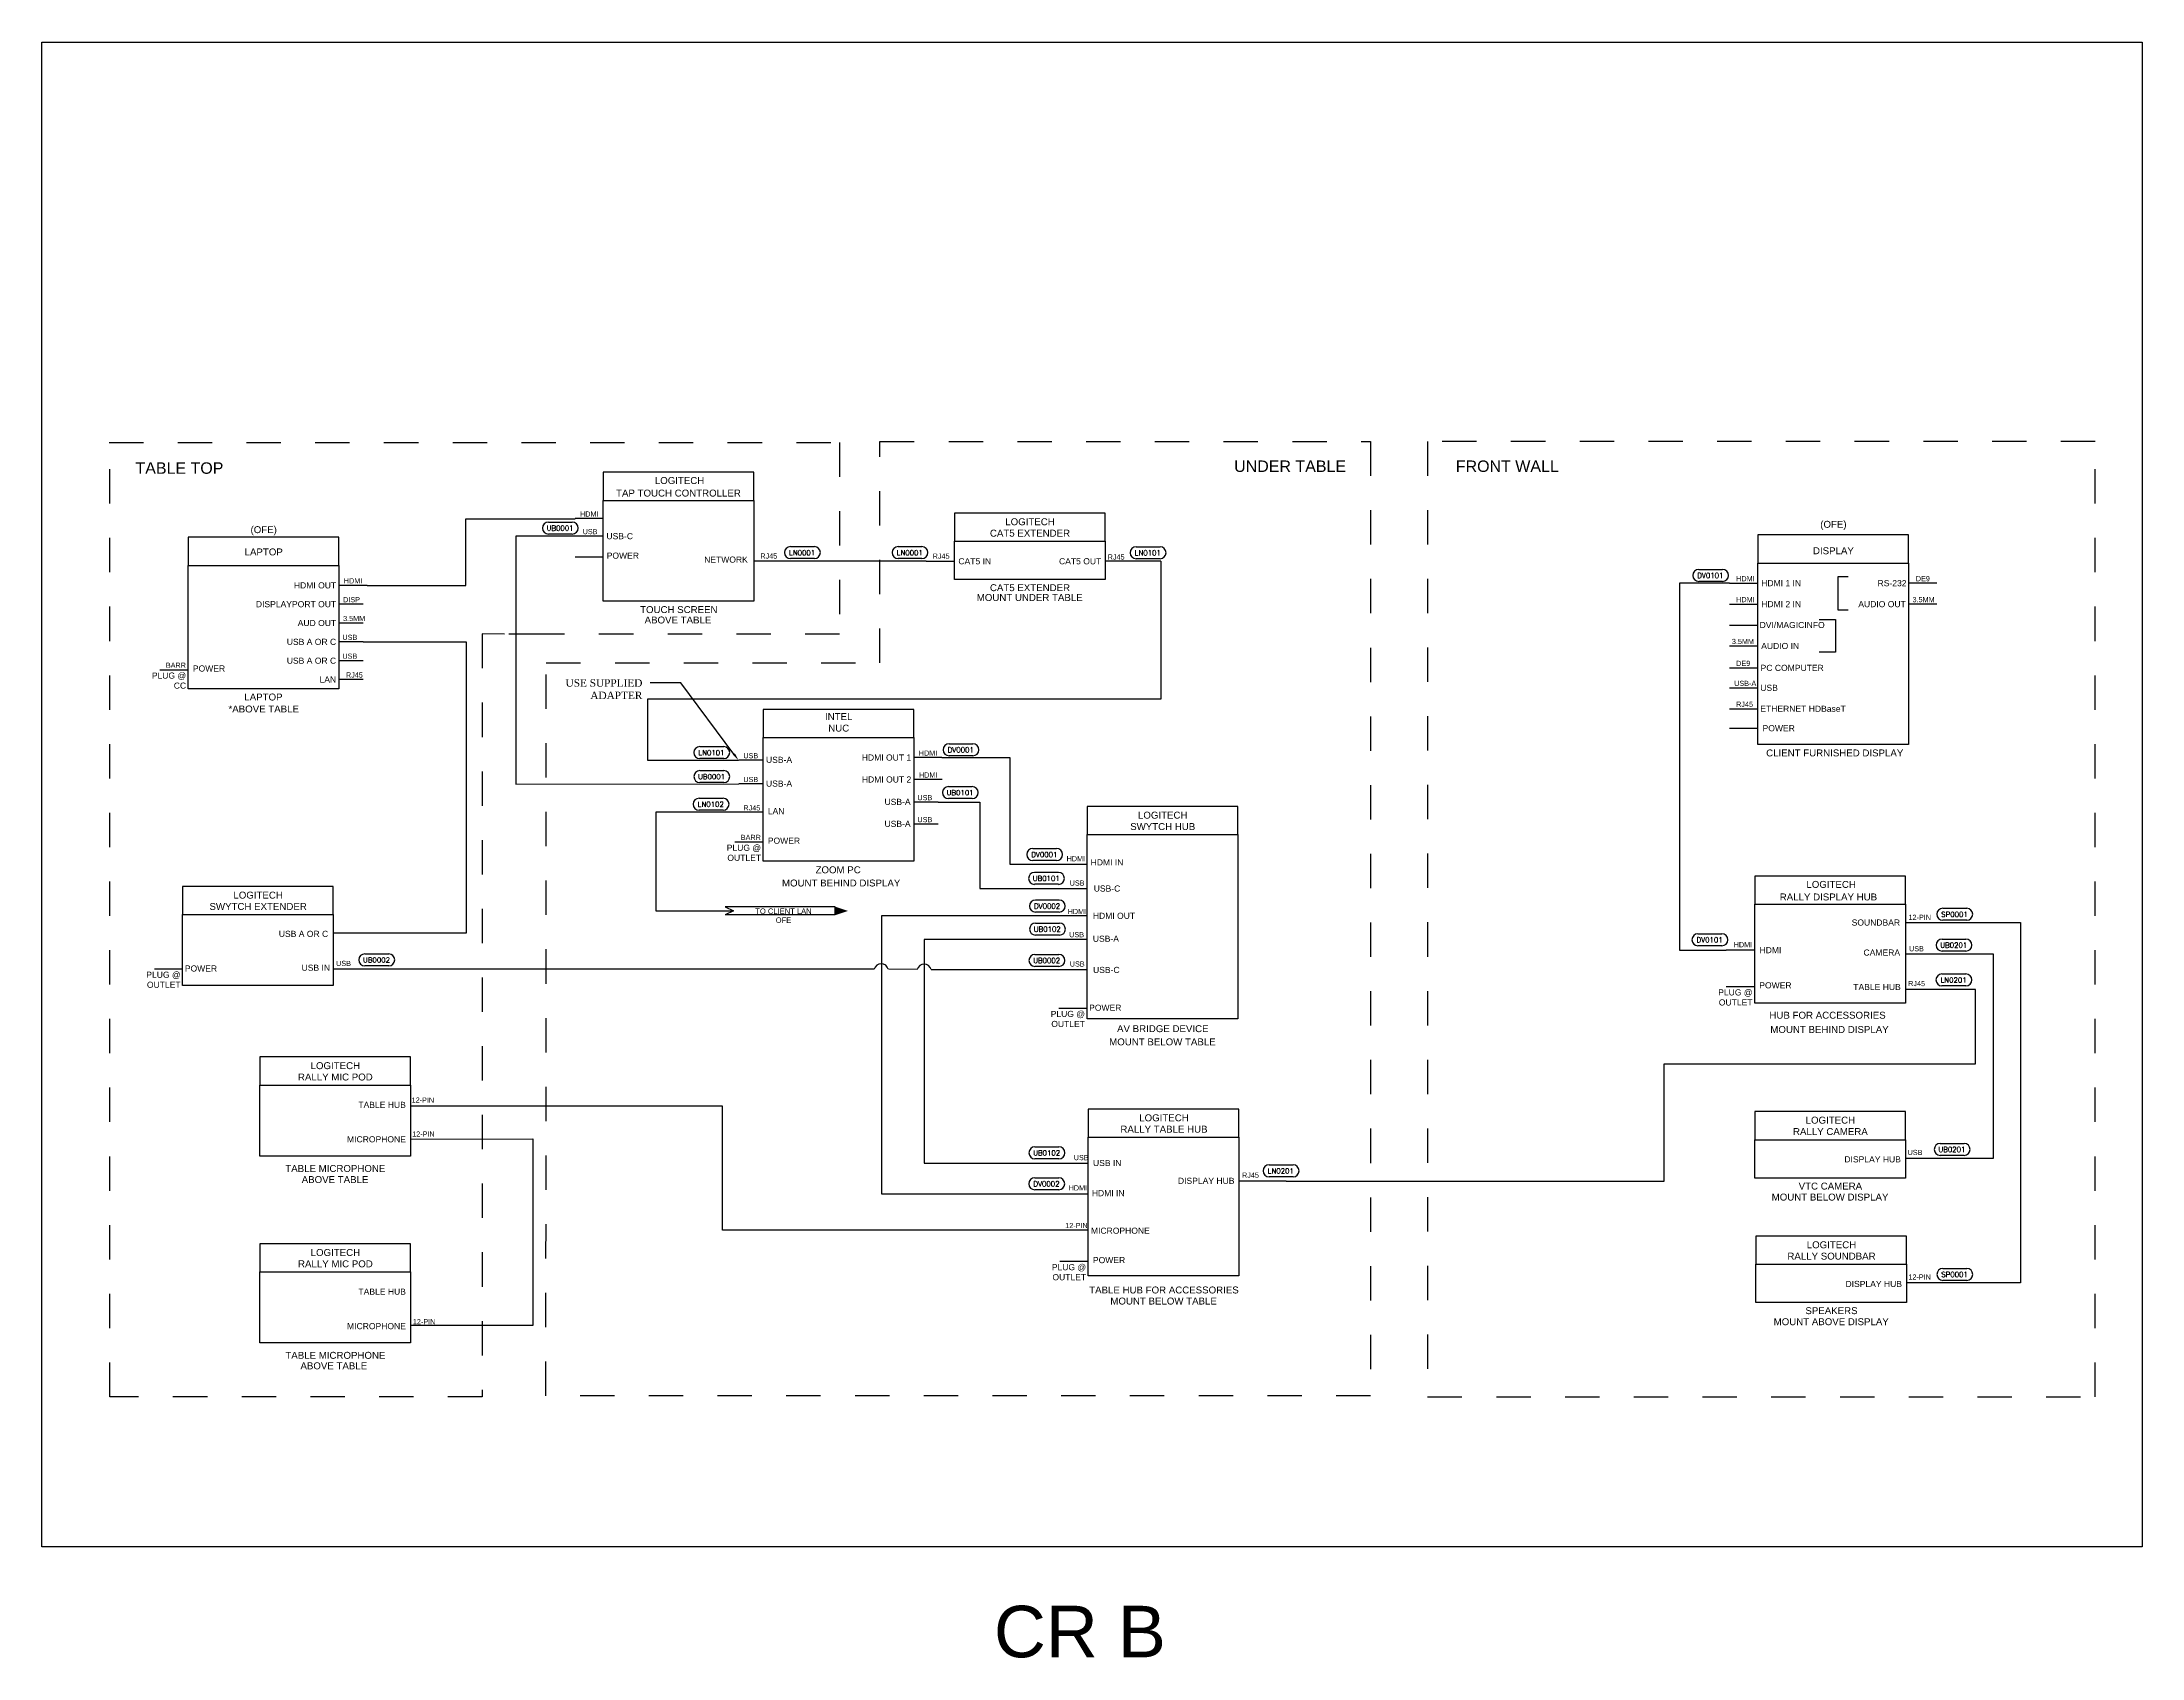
# Model space of a CAD drawing. Header units: inches. Extents: x 8 to 214, y -1 to 40.
# Drawn here: x 96.43 to 126.99, y -0.73 to 22.79 of the extents above; entities that cross this region are included whole.
import ezdxf
from ezdxf import colors
from ezdxf.entities.mleader import LeaderData, LeaderLine
from ezdxf.enums import TextEntityAlignment as Align
from ezdxf.math import Vec2, Vec3

# ---------------------------------------------------------------- set-up
doc = ezdxf.new("R2010")
doc.units = ezdxf.units.IN
doc.header["$MEASUREMENT"] = 0
doc.linetypes.add('1DASH', pattern=[1, 0.5, -0.5])
for name, color, linetype in [('AV-1-DASH', 3, '1DASH'), ('AV-CABLE-AUDIO', 4, 'Continuous'), ('AV-CABLE-CNTRL', 2, 'Continuous'), ('AV-CABLE-VIDEO', 6, 'Continuous'), ('AV-CBL-AUDIO', 4, 'Continuous'), ('AV-DEVICE', 4, 'Continuous'), ('AV-NOTE', 1, 'Continuous'), ('AV-TEXT', 2, 'Continuous')]:
    doc.layers.add(name, color=color, linetype=linetype)
doc.layers.add('AV-VPRT', color=9, linetype='Continuous', plot=False)
doc.styles.add('AVCON', font='BOOKOS.TTF')
doc.styles.add('PDF Arial', font='arial.ttf')
doc.styles.get("Standard").update_dxf_attribs({"font": 'simplex.shx'})
doc.styles.add('WL-BASE', font='arial.ttf')

msp = doc.modelspace()

# ---------------------------------------------------------------- texts
at = {"style": 'WL-BASE'}
for s, height, p in [('TABLE TOP', 0.1665, (97.793, 16.588)), ('UNDER TABLE', 0.16652, (113.778, 16.615)), ('FRONT WALL', 0.1665, (117.003, 16.615))]:
    msp.add_text(s, height=height, dxfattribs=at).set_placement(p, align=Align.MIDDLE_LEFT)
for s, height, p in [('TAP TOUCH CONTROLLER', 0.10083, (106.601, 16.224)), ('LOGITECH', 0.1008, (106.069, 16.407)), ('TOUCH SCREEN', 0.10083, (106.262, 14.528)), ('ZOOM PC', 0.1008, (108.345, 10.741)), ('RALLY DISPLAY HUB', 0.10083, (123.133, 10.346)), ('LOGITECH', 0.1008, (122.824, 10.529)), ('HUB FOR ACCESSORIES', 0.10083, (123.257, 8.625))]:
    msp.add_text(s, height=height, dxfattribs=at).set_placement(p, align=Align.MIDDLE_RIGHT)
for s, height, p in [('CAT5 EXTENDER', 0.10083, (110.808, 14.847)), ('AV BRIDGE DEVICE', 0.10083, (112.74, 8.429)), ('TABLE MICROPHONE', 0.10083, (100.701, 6.394)), ('VTC CAMERA', 0.1008, (122.453, 6.138)), ('TABLE HUB FOR ACCESSORIES', 0.10083, (112.757, 4.626)), ('SPEAKERS', 0.1008, (122.469, 4.325)), ('TABLE MICROPHONE', 0.10083, (100.702, 3.675)), ('CR B', 0.75, (111.534, -0.345))]:
    msp.add_text(s, height=height, dxfattribs=at).set_placement(p, align=Align.MIDDLE_CENTER)
at = {"color": 1, "style": 'WL-BASE'}
for s, height, p in [('ABOVE TABLE', 0.10083, (105.686, 14.377)), ('LAPTOP', 0.1008, (99.655, 13.256)), ('*ABOVE TABLE', 0.10083, (99.659, 13.082)), ('MOUNT BELOW TABLE', 0.10083, (112.735, 8.237)), ('ABOVE TABLE', 0.10083, (100.697, 6.233)), ('MOUNT BELOW DISPLAY', 0.10083, (122.448, 5.978)), ('MOUNT BELOW TABLE', 0.10083, (112.752, 4.465)), ('MOUNT ABOVE DISPLAY', 0.10083, (122.465, 4.164)), ('ABOVE TABLE', 0.10083, (100.679, 3.522))]:
    msp.add_text(s, height=height, dxfattribs=at).set_placement(p, align=Align.MIDDLE_CENTER)
msp.add_text('CLIENT FURNISHED DISPLAY', height=0.10083, dxfattribs=at).set_placement((123.514, 12.442), align=Align.MIDDLE_RIGHT)
at = {"attachment_point": 2, "style": 'WL-BASE'}
for s, heights, insert, char_height in [('CAT5 EXTENDER', [0], (110.808, 15.691), 0.10083), ('LOGITECH', [0], (110.808, 15.857), 0.1008), ('INTEL\\PNUC', [0.445], (108.025, 13.022), 0.1008), ('SWYTCH HUB', [0], (112.739, 11.421), 0.1008), ('LOGITECH', [0], (112.739, 11.587), 0.1008), ('LOGITECH', [0], (99.578, 10.423), 0.1008), ('SWYTCH EXTENDER', [0], (99.578, 10.258), 0.10083), ('RALLY MIC POD', [0], (100.701, 7.776), 0.10083), ('LOGITECH', [0], (100.701, 7.941), 0.1008), ('LOGITECH', [0], (112.757, 7.182), 0.1008), ('LOGITECH', [0], (122.453, 7.148), 0.1008), ('RALLY TABLE HUB', [0], (112.757, 7.017), 0.10083), ('RALLY CAMERA', [0], (122.453, 6.982), 0.10083), ('LOGITECH', [0], (100.702, 5.222), 0.1008), ('LOGITECH', [0], (122.469, 5.334), 0.1008), ('RALLY MIC POD', [0], (100.702, 5.057), 0.10083), ('RALLY SOUNDBAR', [0], (122.469, 5.169), 0.10083)]:
    msp.add_mtext_dynamic_manual_height_columns(s, width=3.03705, gutter_width=1, heights=heights, dxfattribs=dict(at, insert=insert, char_height=char_height))
at = {"color": 1, "attachment_point": 2, "style": 'WL-BASE'}
for s, heights, insert, char_height in [('(OFE)', [0], (122.497, 15.82), 0.1008), ('LAPTOP', [0.114], (99.659, 15.418), 0.1008), ('\\pxqr;DISPLAY', [0], (121.276, 15.435), 0.10083)]:
    msp.add_mtext_dynamic_manual_height_columns(s, width=3.03705, gutter_width=1, heights=heights, dxfattribs=dict(at, insert=insert, char_height=char_height))
at = {"layer": 'AV-CABLE-AUDIO', "color": 2, "style": 'WL-BASE'}
for s, height, p in [('USB-C', 0.089, (105.032, 15.597)), ('USB-C', 0.089, (112.122, 10.469)), ('USB-A', 0.089, (112.102, 9.738)), ('SOUNDBAR', 0.089, (123.467, 9.974)), ('CAMERA', 0.089, (123.467, 9.537)), ('USB IN', 0.089, (100.624, 9.316)), ('USB-C', 0.089, (112.112, 9.284)), ('TABLE HUB', 0.089, (123.477, 9.036)), ('TABLE HUB', 0.089, (101.727, 7.32)), ('MICROPHONE', 0.089, (101.728, 6.819)), ('USB IN', 0.089, (112.139, 6.474)), ('DISPLAY HUB', 0.08905, (123.479, 6.527)), ('DISPLAY HUB', 0.08905, (113.783, 6.215)), ('MICROPHONE', 0.089, (112.551, 5.489)), ('TABLE HUB', 0.089, (101.728, 4.602)), ('DISPLAY HUB', 0.08905, (123.495, 4.714)), ('MICROPHONE', 0.089, (101.728, 4.1))]:
    msp.add_text(s, height=height, dxfattribs=at).set_placement(p, align=Align.MIDDLE_RIGHT)
at = {"layer": 'AV-CABLE-AUDIO', "color": 1, "style": 'WL-BASE'}
for s, p in [('POWER', (105.119, 15.314)), ('PLUG @', (98.53, 13.568)), ('CC', (98.53, 13.422)), ('POWER', (99.098, 13.671)), ('POWER', (121.936, 12.802)), ('PLUG @', (106.895, 11.062)), ('POWER', (107.463, 11.165)), ('OUTLET', (106.895, 10.916)), ('PLUG @', (98.45, 9.214)), ('POWER', (98.981, 9.305)), ('OUTLET', (98.45, 9.068)), ('PLUG @', (121.32, 8.957)), ('POWER', (121.888, 9.06)), ('PLUG @', (111.608, 8.644)), ('POWER', (112.138, 8.734)), ('OUTLET', (121.32, 8.811)), ('OUTLET', (111.608, 8.498)), ('PLUG @', (111.625, 4.958)), ('POWER', (112.193, 5.061)), ('OUTLET', (111.625, 4.812))]:
    msp.add_text(s, height=0.089, dxfattribs=at).set_placement(p, align=Align.MIDDLE_RIGHT)
at = {"layer": 'AV-CABLE-AUDIO', "color": 2, "style": 'WL-BASE'}
for s, p in [('RJ45', (106.885, 15.27)), ('RJ45', (109.392, 15.269)), ('RJ45', (111.938, 15.256)), ('USB', (123.597, 9.555)), ('USB', (123.576, 6.59))]:
    msp.add_text(s, height=0.0753, dxfattribs=at).set_placement(p)
at = {"layer": 'AV-CABLE-AUDIO', "style": 'WL-BASE'}
for p in [(123.648, 14.636), (121.02, 14.027)]:
    msp.add_text('3.5MM', height=0.0753, dxfattribs=at).set_placement(p)
for s, p in [('AUDIO OUT', (123.55, 14.608)), ('AUDIO IN', (121.999, 13.999))]:
    msp.add_text(s, height=0.089, dxfattribs=at).set_placement(p, align=Align.MIDDLE_RIGHT)
at = {"layer": 'AV-CABLE-AUDIO', "color": 1, "style": 'WL-BASE'}
for p in [(98.235, 13.681), (106.6, 11.175)]:
    msp.add_text('BARR', height=0.0753, dxfattribs=at).set_placement(p)
at = {"layer": 'AV-CABLE-AUDIO', "color": 6, "style": 'WL-BASE'}
msp.add_text('HDMI', height=0.089, dxfattribs=at).set_placement((121.74, 9.572), align=Align.MIDDLE_RIGHT)
at = {"layer": 'AV-CABLE-CNTRL', "style": 'WL-BASE'}
for s, p in [('USB', (104.299, 15.626)), ('USB', (100.804, 14.087)), ('USB', (100.804, 13.813)), ('DE9', (121.082, 13.708)), ('RJ45', (100.855, 13.539)), ('USB-A', (121.053, 13.417)), ('RJ45', (121.082, 13.113)), ('USB', (106.637, 12.364)), ('USB', (106.637, 12.018)), ('RJ45', (106.639, 11.605)), ('USB', (109.17, 11.754)), ('USB', (109.17, 11.434)), ('USB', (111.385, 10.511)), ('12-PIN', (123.59, 10.012)), ('USB', (111.378, 9.76)), ('USB', (100.712, 9.341)), ('USB', (111.387, 9.333)), ('RJ45', (123.585, 9.048)), ('12-PIN', (101.811, 7.352)), ('12-PIN', (101.819, 6.858)), ('USB', (111.445, 6.515)), ('RJ45', (113.893, 6.26)), ('12-PIN', (111.32, 5.526)), ('12-PIN', (123.588, 4.777)), ('12-PIN', (101.829, 4.127))]:
    msp.add_text(s, height=0.0753, dxfattribs=at).set_placement(p)
for s, p in [('NETWORK', (106.067, 15.256)), ('CAT5 IN', (109.766, 15.232))]:
    msp.add_text(s, height=0.089, dxfattribs=at).set_placement(p, align=Align.MIDDLE_LEFT)
for s, height, p in [('CAT5 OUT', 0.089, (111.845, 15.232)), ('USB A OR C', 0.089, (100.713, 14.059)), ('USB A OR C', 0.089, (100.713, 13.785)), ('LAN', 0.089, (100.713, 13.511)), ('PC COMPUTER', 0.08905, (122.357, 13.68)), ('USB', 0.089, (121.689, 13.39)), ('ETHERNET HDBaseT', 0.08905, (122.677, 13.085)), ('USB-A', 0.089, (107.347, 12.342)), ('USB-A', 0.089, (107.347, 11.996)), ('LAN', 0.089, (107.235, 11.595)), ('USB-A', 0.089, (109.071, 11.73)), ('USB-A', 0.089, (109.071, 11.41)), ('USB A OR C', 0.089, (100.597, 9.809))]:
    msp.add_text(s, height=height, dxfattribs=at).set_placement(p, align=Align.MIDDLE_RIGHT)
at = {"layer": 'AV-CABLE-CNTRL', "insert": (106.012, 9.968), "char_height": 0.07878, "width": 2.41828, "attachment_point": 7, "style": 'PDF Arial'}
msp.add_mtext('\\pxqc;TO CLIENT LAN\\POFE ', dxfattribs=at)
at = {"layer": 'AV-CABLE-VIDEO', "style": 'WL-BASE'}
for p in [(104.261, 15.882), (100.825, 14.909), (109.19, 12.402), (109.192, 12.083), (121.046, 9.613)]:
    msp.add_text('HDMI', height=0.0753, dxfattribs=at).set_placement(p)
at = {"layer": 'AV-CABLE-VIDEO', "color": 6, "style": 'WL-BASE'}
for p in [(121.082, 14.94), (121.082, 14.636), (111.34, 10.865), (111.355, 10.097), (111.37, 6.074)]:
    msp.add_text('HDMI', height=0.0753, dxfattribs=at).set_placement(p)
at = {"layer": 'AV-CABLE-VIDEO', "color": 2, "style": 'WL-BASE'}
msp.add_text('DE9', height=0.0753, dxfattribs=at).set_placement((123.696, 14.94))
at = {"layer": 'AV-CABLE-VIDEO', "style": 'WL-BASE'}
for s, p in [('HDMI OUT', (100.713, 14.881)), ('HDMI OUT 1', (109.079, 12.375)), ('HDMI OUT 2', (109.08, 12.056))]:
    msp.add_text(s, height=0.089, dxfattribs=at).set_placement(p, align=Align.MIDDLE_RIGHT)
at = {"layer": 'AV-CABLE-VIDEO', "color": 114, "true_color": 0x139b48, "style": 'WL-BASE'}
msp.add_text('DISP', height=0.0753, dxfattribs=at).set_placement((100.814, 14.635))
at = {"layer": 'AV-CABLE-VIDEO', "color": 6, "style": 'WL-BASE'}
for s, height, p in [('HDMI 1 IN', 0.089, (122.027, 14.913)), ('HDMI 2 IN', 0.089, (122.027, 14.608)), ('DVI/MAGICINFO', 0.08905, (122.37, 14.304)), ('HDMI IN', 0.089, (112.167, 10.849)), ('HDMI OUT', 0.089, (112.337, 10.072)), ('HDMI IN', 0.089, (112.184, 6.035))]:
    msp.add_text(s, height=height, dxfattribs=at).set_placement(p, align=Align.MIDDLE_RIGHT)
at = {"layer": 'AV-CABLE-VIDEO', "color": 2, "style": 'WL-BASE'}
msp.add_text('RS-232', height=0.089, dxfattribs=at).set_placement((123.561, 14.913), align=Align.MIDDLE_RIGHT)
at = {"layer": 'AV-CABLE-VIDEO', "color": 114, "true_color": 0x139b48, "style": 'WL-BASE'}
msp.add_text('DISPLAYPORT OUT', height=0.08905, dxfattribs=at).set_placement((100.713, 14.607), align=Align.MIDDLE_RIGHT)
at = {"layer": 'AV-CBL-AUDIO', "style": 'WL-BASE'}
msp.add_text('AUD OUT', height=0.089, dxfattribs=at).set_placement((100.713, 14.333), align=Align.MIDDLE_RIGHT)
msp.add_text('3.5MM', height=0.0753, dxfattribs=at).set_placement((100.814, 14.361))
at = {"layer": 'AV-NOTE', "style": 'WL-BASE'}
msp.add_text('MOUNT UNDER TABLE', height=0.10083, dxfattribs=at).set_placement((110.804, 14.704), align=Align.MIDDLE_CENTER)
for p in [(108.921, 10.549), (123.301, 8.417)]:
    msp.add_text('MOUNT BEHIND DISPLAY', height=0.10083, dxfattribs=at).set_placement(p, align=Align.MIDDLE_RIGHT)
at = {"layer": 'AV-NOTE', "color": 1, "insert": (99.659, 15.742), "char_height": 0.1008, "attachment_point": 2, "style": 'WL-BASE'}
msp.add_mtext_dynamic_manual_height_columns('(OFE)', width=3.03705, gutter_width=1, heights=[0], dxfattribs=at)

# ---------------------------------------------------------------- blocks, each defined once
blk = doc.blocks.new('WIRE_LABEL')
at = {"layer": 'AV-TEXT'}
for p, q in [((-0.137, 0.141), (0.143, 0.141)), ((0.143, 0), (-0.137, 0))]:
    blk.add_line(p, q, dxfattribs=at)
for centre, start, end in [((-0.137, 0.07), 90, 270), ((0.143, 0.07), 270, 90)]:
    blk.add_arc(centre, 0.0703, start, end, dxfattribs=at)
blk.add_attdef('NUMBER', text='', height=0.06, dxfattribs=at).set_placement((0, 0.039), align=Align.CENTER)

# ---------------------------------------------------------------- linework, layer by layer
for points in [[(104.599, 16.117), (106.79, 16.117), (106.79, 16.528), (104.599, 16.528)], [(104.599, 16.117), (106.79, 16.117), (106.79, 14.651), (104.599, 14.651)], [(109.708, 15.522), (111.9, 15.522), (111.9, 15.933), (109.708, 15.933)], [(109.708, 15.522), (111.9, 15.522), (111.9, 14.964), (109.708, 14.964)], [(106.924, 12.665), (109.116, 12.665), (109.116, 13.076), (106.924, 13.076)], [(106.924, 12.665), (109.116, 12.665), (109.116, 10.867), (106.924, 10.867)], [(111.639, 11.253), (113.831, 11.253), (113.831, 11.664), (111.639, 11.664)], [(111.639, 11.253), (113.831, 11.253), (113.831, 8.57), (111.639, 8.57)], [(98.478, 10.089), (100.67, 10.089), (100.67, 10.5), (98.478, 10.5)], [(121.353, 10.239), (123.545, 10.239), (123.545, 10.65), (121.353, 10.65)], [(98.478, 10.089), (100.67, 10.089), (100.67, 9.057), (98.478, 9.057)], [(121.353, 10.239), (123.545, 10.239), (123.545, 8.798), (121.353, 8.798)], [(99.601, 7.607), (101.793, 7.607), (101.793, 8.018), (99.601, 8.018)], [(99.601, 7.607), (101.793, 7.607), (101.793, 6.574), (99.601, 6.574)], [(111.656, 6.848), (113.848, 6.848), (113.848, 7.259), (111.656, 7.259)], [(121.352, 6.813), (123.544, 6.813), (123.544, 7.224), (121.352, 7.224)], [(111.656, 6.848), (113.848, 6.848), (113.848, 4.834), (111.656, 4.834)], [(121.352, 6.813), (123.544, 6.813), (123.544, 6.255), (121.352, 6.255)], [(99.601, 4.888), (101.793, 4.888), (101.793, 5.299), (99.601, 5.299)], [(121.369, 5), (123.561, 5), (123.561, 5.411), (121.369, 5.411)], [(121.369, 5), (123.561, 5), (123.561, 4.442), (121.369, 4.442)], [(99.601, 4.888), (101.793, 4.888), (101.793, 3.856), (99.601, 3.856)]]:
    msp.add_lwpolyline(points, close=True)
at = {"color": 1}
for points in [[(98.559, 15.172), (100.751, 15.172), (100.751, 15.583), (98.559, 15.583)], [(121.397, 15.203), (123.589, 15.203), (123.589, 15.614), (121.397, 15.614)], [(98.559, 15.172), (100.751, 15.172), (100.751, 13.373), (98.559, 13.373)], [(121.397, 15.203), (123.589, 15.203), (123.589, 12.565), (121.397, 12.565)]]:
    msp.add_lwpolyline(points, close=True, dxfattribs=at)
at = {"layer": 'AV-1-DASH'}
for points in [[(97.409, 16.96), (108.037, 16.96), (108.037, 14.172), (103.727, 14.172), (103.16, 14.173), (102.839, 14.174), (102.839, 3.071), (97.422, 3.071), (97.422, 16.96)], [(103.77, 13.754), (108.625, 13.754), (108.625, 16.974), (115.762, 16.974), (115.762, 16.974), (115.762, 3.084), (103.765, 3.084), (103.77, 13.607)], [(116.593, 16.977), (116.593, 3.071), (126.306, 3.071), (126.306, 16.977), (116.593, 16.977)]]:
    msp.add_lwpolyline(points, dxfattribs=at)
at = {"layer": 'AV-CABLE-AUDIO', "color": 2}
msp.add_line((104.597, 15.598), (103.328, 15.598), dxfattribs=at)
at = {"layer": 'AV-CABLE-AUDIO', "color": 1}
for p, q in [((104.188, 15.297), (104.599, 15.297)), ((122.713, 15.004), (122.559, 15.004)), ((122.559, 15.004), (122.559, 14.525)), ((122.289, 14.386), (122.529, 14.386)), ((122.529, 14.386), (122.529, 13.907)), ((122.559, 14.525), (122.713, 14.525)), ((122.529, 13.907), (122.289, 13.907)), ((98.148, 13.654), (98.559, 13.654)), ((120.986, 12.802), (121.397, 12.802)), ((106.513, 11.148), (106.924, 11.148)), ((98.068, 9.3), (98.479, 9.3)), ((120.938, 9.043), (121.349, 9.043)), ((111.226, 8.729), (111.637, 8.729)), ((111.243, 5.044), (111.654, 5.044))]:
    msp.add_line(p, q, dxfattribs=at)
at = {"layer": 'AV-CABLE-AUDIO'}
for p, q in [((124, 14.608), (123.589, 14.608)), ((120.986, 13.999), (121.397, 13.999))]:
    msp.add_line(p, q, dxfattribs=at)
at = {"layer": 'AV-CABLE-CNTRL'}
for p, q in [((109.297, 15.232), (109.708, 15.232)), ((112.712, 15.232), (111.9, 15.232)), ((101.105, 14.059), (100.751, 14.059)), ((101.105, 13.785), (100.751, 13.785)), ((101.105, 13.511), (100.751, 13.511)), ((120.986, 13.68), (121.397, 13.68)), ((120.986, 13.39), (121.397, 13.39)), ((120.986, 13.085), (121.397, 13.085)), ((106.924, 12.336), (106.57, 12.336)), ((106.924, 11.991), (106.57, 11.991)), ((109.47, 11.726), (109.116, 11.726)), ((106.923, 11.578), (106.57, 11.578)), ((109.47, 11.407), (109.116, 11.407)), ((107.975, 10.202), (106.373, 10.202)), ((106.373, 10.202), (106.493, 10.143)), ((106.493, 10.143), (106.373, 10.084)), ((107.975, 10.084), (106.373, 10.084)), ((107.975, 10.085), (107.975, 10.202)), ((114.537, 6.211), (113.848, 6.211))]:
    msp.add_line(p, q, dxfattribs=at)
at = {"layer": 'AV-CABLE-CNTRL', "color": 1}
msp.add_line((107.975, 10.084), (107.975, 10.202), dxfattribs=at)
at = {"layer": 'AV-CABLE-CNTRL'}
for points in [[(103.328, 15.598), (103.328, 11.989), (106.57, 11.991)], [(112.712, 15.232), (112.712, 13.224), (105.244, 13.224), (105.244, 12.338), (106.565, 12.336)], [(109.297, 15.232), (106.79, 15.232)], [(101.105, 14.059), (102.603, 14.059), (102.603, 9.818), (100.67, 9.818)], [(109.47, 11.726), (110.08, 11.726), (110.08, 10.47), (111.639, 10.47)], [(106.57, 11.578), (105.366, 11.578), (105.366, 10.143), (106.493, 10.143)], [(123.545, 9.973), (125.221, 9.973), (125.221, 4.73), (123.561, 4.73)], [(111.639, 9.726), (109.269, 9.726), (109.269, 6.471), (111.656, 6.471)], [(123.545, 9.519), (124.822, 9.519), (124.822, 6.541), (123.544, 6.541)], [(108.541, 9.294), (100.67, 9.294)], [(109.166, 9.289), (108.747, 9.294)], [(109.371, 9.289), (111.639, 9.289)], [(114.537, 6.211), (120.037, 6.211), (120.037, 7.919), (124.564, 7.919), (124.564, 8.999), (123.545, 8.999)], [(111.656, 5.495), (106.335, 5.495), (106.335, 7.303), (101.793, 7.303)], [(101.793, 6.822), (103.576, 6.827)], [(103.576, 6.827), (103.576, 4.109), (101.797, 4.109)]]:
    msp.add_lwpolyline(points, dxfattribs=at)
for centre in [(108.644, 9.267), (109.269, 9.262)]:
    msp.add_arc(centre, 0.106, 15, 165, dxfattribs=at)
msp.add_solid([(107.975, 10.204), (108.16, 10.143), (107.975, 10.081)], dxfattribs=at)
at = {"layer": 'AV-CABLE-VIDEO'}
for p, q in [((104.599, 15.854), (104.188, 15.854)), ((101.162, 14.881), (100.751, 14.881)), ((109.527, 12.375), (109.116, 12.375)), ((109.529, 12.056), (109.118, 12.056)), ((121.348, 9.572), (120.937, 9.572))]:
    msp.add_line(p, q, dxfattribs=at)
at = {"layer": 'AV-CABLE-VIDEO', "color": 6}
for p, q in [((120.986, 14.913), (121.397, 14.913)), ((120.986, 14.608), (121.397, 14.608)), ((120.986, 14.304), (121.397, 14.304))]:
    msp.add_line(p, q, dxfattribs=at)
at = {"layer": 'AV-CABLE-VIDEO', "color": 2}
msp.add_line((124, 14.913), (123.589, 14.913), dxfattribs=at)
at = {"layer": 'AV-CABLE-VIDEO', "color": 114, "true_color": 0x139b48}
msp.add_line((101.105, 14.607), (100.751, 14.607), dxfattribs=at)
at = {"layer": 'AV-CABLE-VIDEO'}
for points in [[(101.162, 14.881), (102.601, 14.881), (102.601, 15.85), (104.188, 15.85)], [(120.986, 14.913), (120.26, 14.913), (120.26, 9.572), (120.937, 9.572)], [(109.527, 12.375), (110.515, 12.375), (110.515, 10.824), (111.639, 10.824)], [(111.639, 10.071), (108.646, 10.071), (108.646, 6.026), (111.656, 6.026)]]:
    msp.add_lwpolyline(points, dxfattribs=at)
at = {"layer": 'AV-CBL-AUDIO'}
msp.add_line((101.105, 14.333), (100.751, 14.333), dxfattribs=at)
at = {"layer": 'AV-VPRT'}
msp.add_lwpolyline([(96.433, 22.789), (126.987, 22.789), (126.987, 0.887), (96.433, 0.887)], close=True, dxfattribs=at)

# ---------------------------------------------------------------- block references
at = {"layer": 'AV-DEVICE', "xscale": 1.241608134679848, "yscale": 1.241608134679848, "zscale": 1.241608134679848}
for p, values in [((103.971, 15.628), {'NUMBER': 'UB0001'}), ((107.493, 15.27), {'NUMBER': 'LN0001'}), ((109.059, 15.27), {'NUMBER': 'LN0001'}), ((112.522, 15.269), {'NUMBER': 'LN0101'}), ((120.707, 14.939), {'NUMBER': 'DV0101'}), ((106.174, 12.36), {'NUMBER': 'LN0101'}), ((109.801, 12.401), {'NUMBER': 'DV0001'}), ((106.175, 12.011), {'NUMBER': 'UB0001'}), ((109.791, 11.778), {'NUMBER': 'UB0101'}), ((106.164, 11.609), {'NUMBER': 'LN0102'}), ((111.017, 10.877), {'NUMBER': 'DV0001'}), ((111.044, 10.53), {'NUMBER': 'UB0101'}), ((111.057, 10.127), {'NUMBER': 'DV0002'}), ((124.259, 10.007), {'NUMBER': 'SP0001'}), ((111.059, 9.791), {'NUMBER': 'UB0102'}), ((120.696, 9.636), {'NUMBER': 'DV0101'}), ((101.3, 9.343), {'NUMBER': 'UB0002'}), ((111.05, 9.335), {'NUMBER': 'UB0002'}), ((124.248, 9.558), {'NUMBER': 'UB0201'}), ((124.246, 9.051), {'NUMBER': 'LN0201'}), ((124.221, 6.585), {'NUMBER': 'UB0201'}), ((111.05, 6.535), {'NUMBER': 'UB0102'}), ((114.457, 6.273), {'NUMBER': 'LN0201'}), ((111.048, 6.085), {'NUMBER': 'DV0002'}), ((124.26, 4.766), {'NUMBER': 'SP0001'})]:
    msp.add_blockref('WIRE_LABEL', p, dxfattribs=at).add_auto_attribs(values)

msp.set_redraw_order([(e.dxf.handle, doc.entitydb.next_handle()) for e in msp.query("TEXT MTEXT ATTDEF DIMENSION ARC_DIMENSION")])  # texts and dimensions are drawn at this point

# ---------------------------------------------------------------- leaders
at = {"layer": 'AV-NOTE'}
ml = msp.add_multileader_mtext('Standard', dxfattribs=at)
ml.set_content('USE SUPPLIED\\PADAPTER', color=256, style='AVCON')
ml.set_leader_properties()
ml.build(insert=Vec2(0, 0))
ml.multileader.update_dxf_attribs({"dogleg_length": 0.36, "arrow_head_size": 0.109})
ctx = ml.context
ctx.base_point, ctx.char_height, ctx.arrow_head_size, ctx.landing_gap_size, ctx.plane_origin = Vec3(103.855, 13.461), 0.10864, 0.109, 0.112, Vec3(105.861, 18.886)
ctx.text_align_type = 2
notes = []
notes.append((ctx, [(1, (1, 1, 0), (105.727, 13.461), (-1, 0), 0.447, [(0, [(106.565, 12.339)], 0, [])])]))
ctx.mtext.insert, ctx.mtext.alignment, ctx.mtext.flow_direction = Vec3(105.168, 13.515), 3, 5
for ctx, leaders in notes:
    for number, flags, end, landing, length, lines in leaders:
        leader = LeaderData()
        leader.index, (leader.has_last_leader_line, leader.has_dogleg_vector, leader.attachment_direction) = number, flags
        leader.last_leader_point, leader.dogleg_vector, leader.dogleg_length = Vec3(end), Vec3(landing), length
        for number, points, colour, breaks in lines:
            line = LeaderLine()
            line.index, line.vertices, line.color, line.breaks = number, Vec3.list(points), colors.encode_raw_color(colour), breaks
            leader.lines.append(line)
        ctx.leaders.append(leader)

doc.saveas('drawing.dxf')
